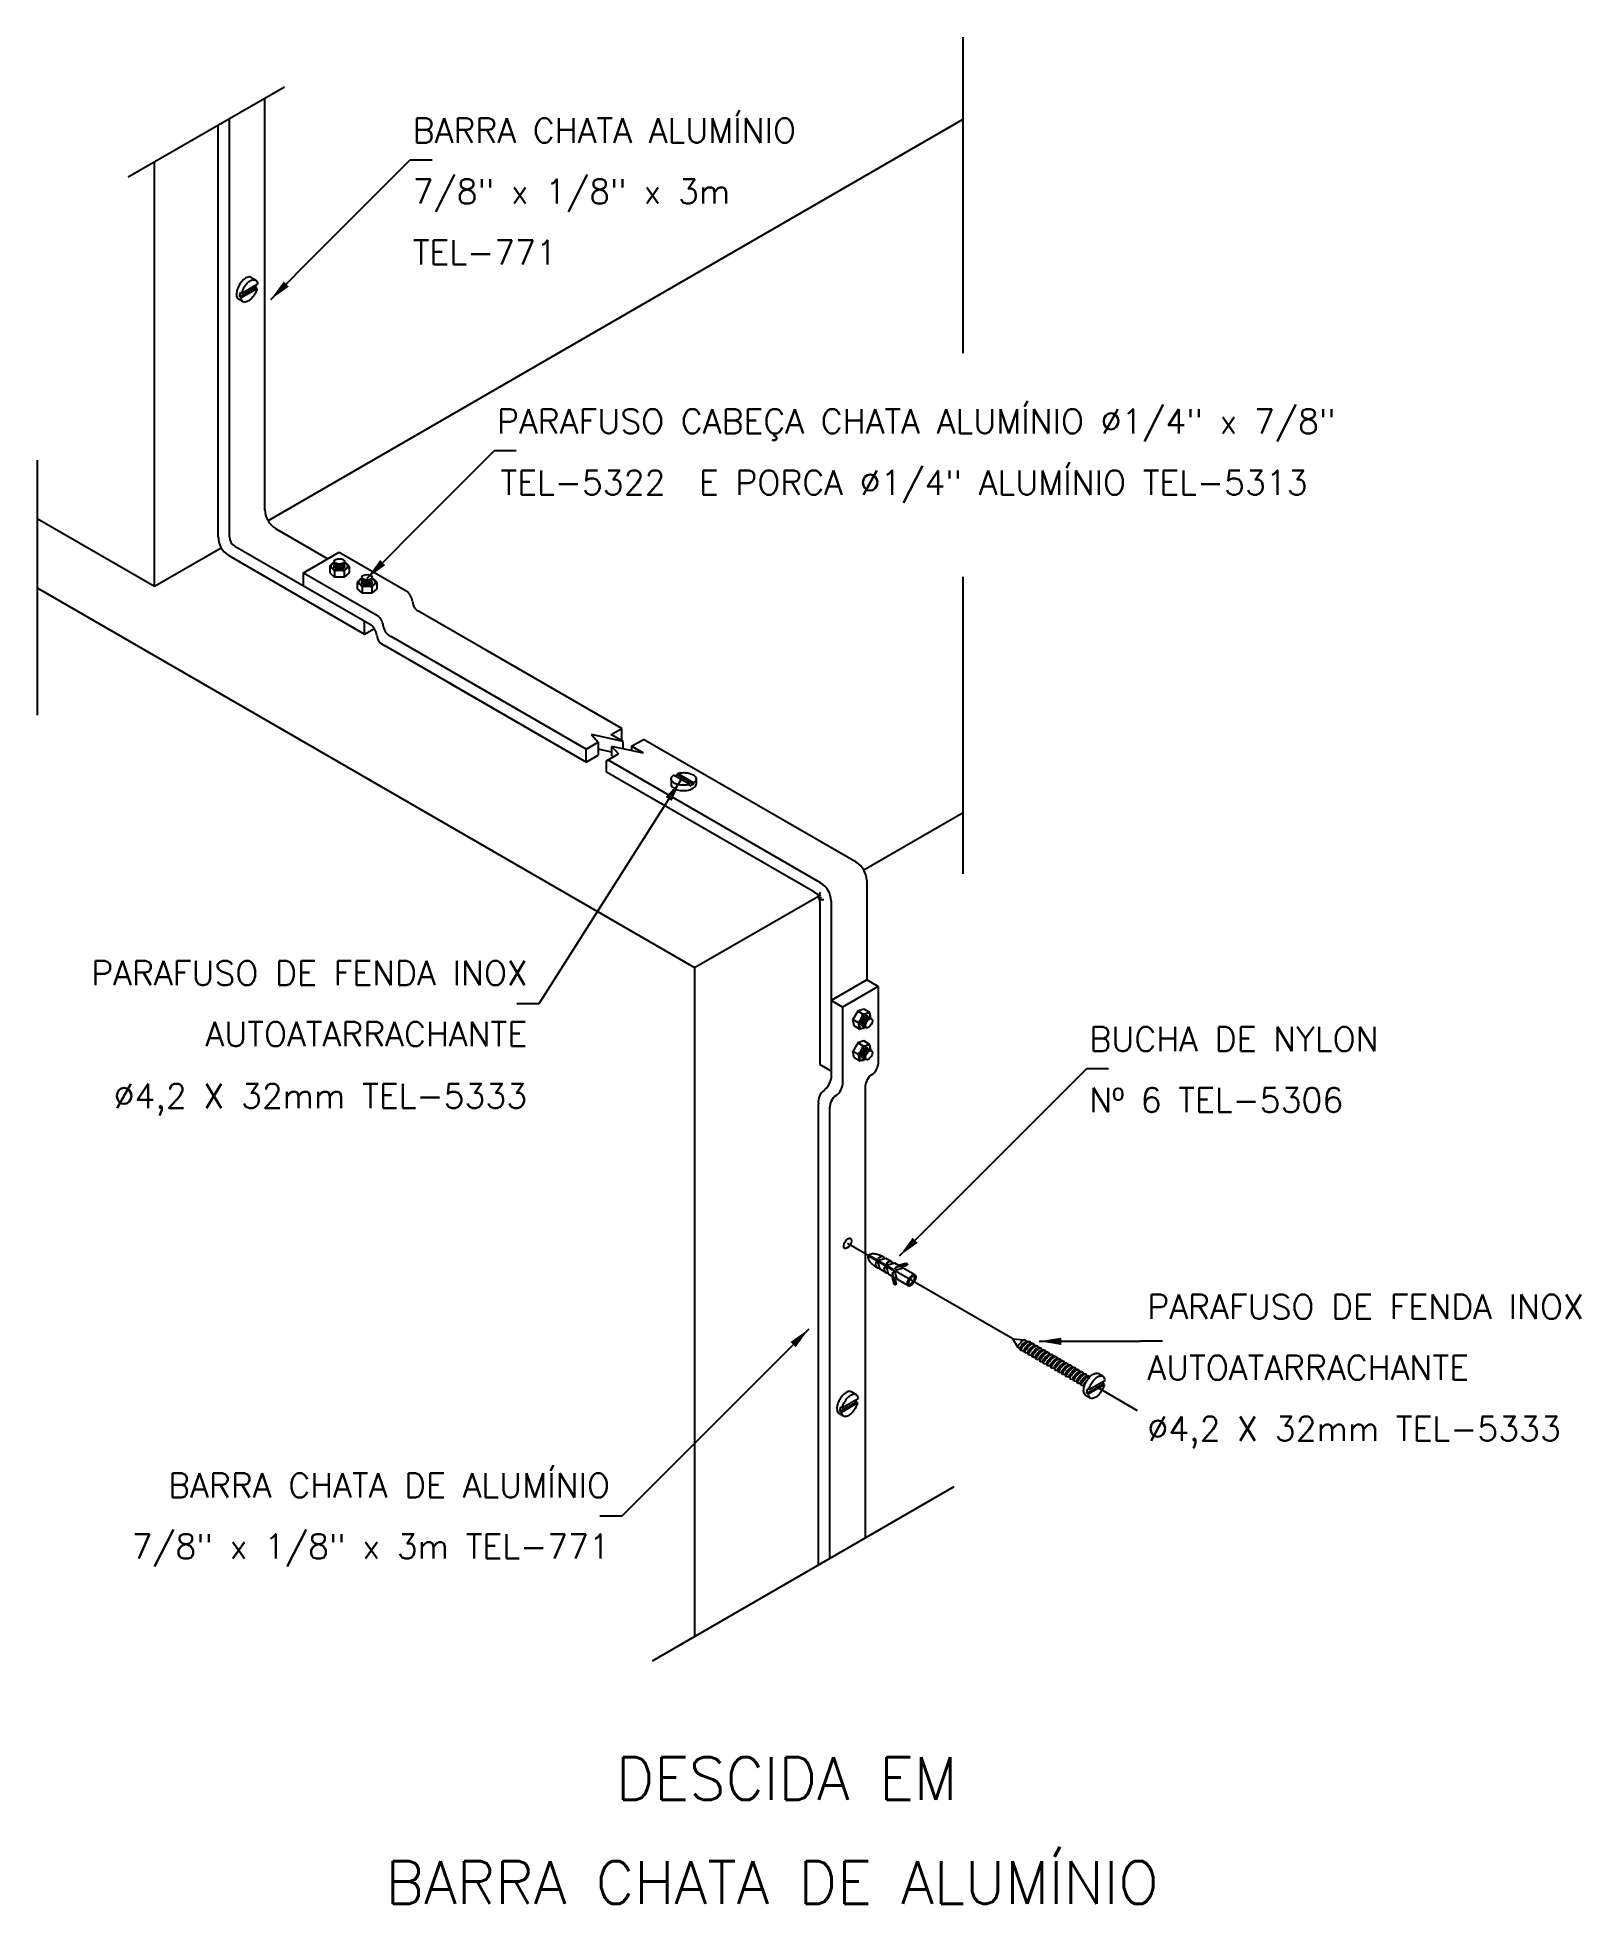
# Model space of a CAD drawing. Header units: millimetres. Extents: x -5101.5 to -5088.9, y -4645.9 to -4630.6.
import ezdxf
from ezdxf.enums import TextEntityAlignment as Align

# ---------------------------------------------------------------- set-up
doc = ezdxf.new("R2010")
doc.units = ezdxf.units.MM
doc.header["$LTSCALE"] = 10
doc.linetypes.add('DASHDOT', pattern=[1, 0.5, -0.25, 0, -0.25])
doc.layers.add('Termotécnica', color=7, linetype='Continuous')
doc.styles.add('r140', font='romans.shx')
doc.styles.add('r80', font='romans.shx')

msp = doc.modelspace()

# ---------------------------------------------------------------- texts
at = {"layer": 'Termotécnica', "color": 2, "style": 'r80'}
for s, p in [('BARRA CHATA ALUMÍNIO', (-5098.463, -4631.479)), ('7/8" x 1/8" x 3m', (-5098.463, -4631.979)), ('TEL-771', (-5098.463, -4632.479)), ('PARAFUSO CABEÇA CHATA ALUMÍNIO %%C1/4" x 7/8"', (-5097.771, -4633.864)), ('TEL-5322  E PORCA %%C1/4" ALUMÍNIO TEL-5313', (-5097.743, -4634.367)), ('BUCHA DE NYLON', (-5092.909, -4638.933)), ('Nº 6 TEL-5306', (-5092.909, -4639.433)), ('PARAFUSO DE FENDA INOX', (-5092.433, -4641.129)), ('AUTOATARRACHANTE', (-5092.433, -4641.629)), ('%%c4,2 X 32mm TEL-5333', (-5092.433, -4642.129))]:
    msp.add_text(s, height=0.2, dxfattribs=at).set_placement(p)
for s, p in [('PARAFUSO DE FENDA INOX', (-5097.519, -4638.392)), ('AUTOATARRACHANTE', (-5097.524, -4638.892)), ('%%c4,2 X 32mm TEL-5333', (-5097.524, -4639.399)), ('BARRA CHATA DE ALUMÍNIO', (-5096.845, -4642.595)), ('7/8" x 1/8" x 3m TEL-771', (-5096.845, -4643.095))]:
    msp.add_text(s, height=0.2, dxfattribs=at).set_placement(p, align=Align.RIGHT)
at = {"layer": 'Termotécnica', "color": 5, "style": 'r140'}
for s, p in [(' DESCIDA EM', (-5095.513, -4645.18)), ('BARRA CHATA DE ALUMÍNIO', (-5095.513, -4646.032))]:
    msp.add_text(s, height=0.35, dxfattribs=at).set_placement(p, align=Align.BOTTOM_CENTER)

# ---------------------------------------------------------------- linework, layer by layer
at = {"layer": 'Termotécnica', "color": 1, "linetype": 'DASHDOT'}
for p, q in [((-5093.946, -4633.206), (-5093.946, -4630.614)), ((-5099.517, -4631.022), (-5100.798, -4631.762)), ((-5101.545, -4634.084), (-5101.545, -4636.175)), ((-5093.946, -4637.477), (-5093.946, -4635.04)), ((-5093.538, -4641.292), (-5094.894, -4640.509)), ((-5092.513, -4641.882), (-5092.852, -4641.686)), ((-5096.494, -4643.934), (-5094.019, -4642.505))]:
    msp.add_line(p, q, dxfattribs=at)
at = {"layer": 'Termotécnica', "color": 2}
for p, q in [((-5099.676, -4634.487), (-5099.676, -4631.114)), ((-5099.968, -4634.712), (-5099.968, -4631.283)), ((-5099.652, -4634.58), (-5093.946, -4631.286)), ((-5100.061, -4634.709), (-5100.061, -4631.336)), ((-5099.228, -4632.364), (-5098.486, -4631.621)), ((-5098.305, -4631.621), (-5098.486, -4631.621)), ((-5100.584, -4635.118), (-5100.584, -4631.638)), ((-5099.629, -4632.765), (-5099.228, -4632.364)), ((-5099.883, -4632.744), (-5099.752, -4632.668)), ((-5099.872, -4632.75), (-5099.741, -4632.674)), ((-5099.869, -4632.715), (-5099.737, -4632.639)), ((-5099.753, -4632.606), (-5099.791, -4632.584)), ((-5099.752, -4632.668), (-5099.749, -4632.646)), ((-5099.741, -4632.674), (-5099.752, -4632.668)), ((-5099.856, -4632.784), (-5099.894, -4632.762)), ((-5099.883, -4632.744), (-5099.88, -4632.709)), ((-5099.872, -4632.75), (-5099.883, -4632.744)), ((-5099.869, -4632.715), (-5099.88, -4632.709)), ((-5100.061, -4634.717), (-5100.061, -4633.321)), ((-5099.968, -4634.712), (-5099.968, -4633.375)), ((-5099.676, -4634.495), (-5099.676, -4633.891)), ((-5098.306, -4634.519), (-5097.794, -4634.007)), ((-5097.614, -4634.007), (-5097.794, -4634.007)), ((-5098.838, -4635.051), (-5098.306, -4634.519)), ((-5101.545, -4634.563), (-5100.584, -4635.118)), ((-5099.589, -4634.644), (-5099.159, -4634.893)), ((-5100.584, -4635.118), (-5100.036, -4634.803)), ((-5099.924, -4634.789), (-5098.805, -4635.435)), ((-5099.359, -4635.008), (-5099.067, -4634.839)), ((-5099.067, -4634.839), (-5098.512, -4635.159)), ((-5099.974, -4634.866), (-5098.858, -4635.511)), ((-5099.145, -4634.957), (-5099.145, -4635.009)), ((-5099.108, -4634.92), (-5099.143, -4634.951)), ((-5099.11, -4634.925), (-5099.105, -4634.922)), ((-5099.11, -4634.937), (-5099.101, -4634.933)), ((-5099.11, -4634.95), (-5099.101, -4634.946)), ((-5099.108, -4634.961), (-5099.101, -4634.958)), ((-5099.106, -4634.995), (-5099.106, -4635.043)), ((-5099.021, -4634.932), (-5099.031, -4634.927)), ((-5099.021, -4634.945), (-5099.031, -4634.939)), ((-5099.021, -4634.957), (-5099.031, -4634.951)), ((-5099.026, -4634.995), (-5099.026, -4635.043)), ((-5099.024, -4634.92), (-5098.989, -4634.951)), ((-5098.986, -4634.957), (-5098.986, -4635.009)), ((-5101.545, -4635.132), (-5096.15, -4638.247)), ((-5099.359, -4635.008), (-5098.752, -4635.359)), ((-5099.359, -4635.115), (-5099.359, -4635.008)), ((-5099.145, -4635.009), (-5099.106, -4635.043)), ((-5099.026, -4635.043), (-5099.106, -4635.043)), ((-5098.986, -4635.009), (-5099.026, -4635.043)), ((-5098.919, -4635.087), (-5098.919, -4635.139)), ((-5098.919, -4635.139), (-5098.879, -4635.174)), ((-5098.881, -4635.051), (-5098.916, -4635.081)), ((-5098.884, -4635.055), (-5098.879, -4635.053)), ((-5098.884, -4635.068), (-5098.875, -4635.064)), ((-5098.884, -4635.08), (-5098.875, -4635.076)), ((-5098.882, -4635.092), (-5098.875, -4635.089)), ((-5098.879, -4635.126), (-5098.879, -4635.174)), ((-5098.795, -4635.063), (-5098.805, -4635.058)), ((-5098.795, -4635.076), (-5098.804, -4635.07)), ((-5098.795, -4635.088), (-5098.804, -4635.082)), ((-5098.799, -4635.126), (-5098.799, -4635.174)), ((-5098.759, -4635.139), (-5098.799, -4635.174)), ((-5098.797, -4635.051), (-5098.762, -4635.081)), ((-5098.759, -4635.087), (-5098.759, -4635.139)), ((-5098.799, -4635.174), (-5098.879, -4635.174)), ((-5098.858, -4635.511), (-5098.858, -4635.404)), ((-5096.748, -4636.285), (-5098.402, -4635.33)), ((-5098.858, -4635.511), (-5098.778, -4635.465)), ((-5097.041, -4636.56), (-5098.694, -4635.605)), ((-5097.041, -4636.454), (-5098.641, -4635.53)), ((-5096.748, -4636.285), (-5097.86, -4635.643)), ((-5097.041, -4636.454), (-5098.152, -4635.812)), ((-5097.041, -4636.56), (-5098.152, -4635.918)), ((-5096.995, -4636.335), (-5096.941, -4636.396)), ((-5096.737, -4636.392), (-5096.995, -4636.335)), ((-5096.835, -4636.335), (-5096.748, -4636.285)), ((-5096.737, -4636.392), (-5096.835, -4636.335)), ((-5096.748, -4636.385), (-5096.748, -4636.285)), ((-5096.668, -4636.431), (-5096.568, -4636.374)), ((-5094.823, -4637.382), (-5096.568, -4636.374)), ((-5097.041, -4636.454), (-5096.941, -4636.396)), ((-5097.041, -4636.56), (-5097.041, -4636.454)), ((-5097.041, -4636.56), (-5096.941, -4636.503)), ((-5096.941, -4636.396), (-5096.941, -4636.503)), ((-5096.828, -4636.478), (-5096.941, -4636.454)), ((-5096.873, -4636.55), (-5096.774, -4636.493)), ((-5096.828, -4636.509), (-5096.828, -4636.432)), ((-5096.569, -4636.488), (-5096.828, -4636.432)), ((-5096.828, -4636.432), (-5096.774, -4636.493)), ((-5096.828, -4636.509), (-5096.819, -4636.519)), ((-5096.737, -4636.452), (-5096.737, -4636.392)), ((-5096.668, -4636.431), (-5096.668, -4636.467)), ((-5096.569, -4636.488), (-5096.668, -4636.431)), ((-5096.668, -4636.467), (-5096.668, -4636.467)), ((-5096.873, -4636.642), (-5096.873, -4636.55)), ((-5095.166, -4637.628), (-5096.873, -4636.642)), ((-5095.115, -4637.55), (-5096.861, -4636.543)), ((-5096.19, -4636.744), (-5096.322, -4636.668)), ((-5096.29, -4636.666), (-5096.309, -4636.675)), ((-5096.29, -4636.654), (-5096.29, -4636.666)), ((-5096.158, -4636.73), (-5096.29, -4636.654)), ((-5096.158, -4636.742), (-5096.29, -4636.666)), ((-5096.264, -4636.711), (-5097.428, -4638.545)), ((-5096.343, -4636.699), (-5096.343, -4636.743)), ((-5096.158, -4636.742), (-5096.19, -4636.757)), ((-5096.19, -4636.744), (-5096.19, -4636.757)), ((-5096.158, -4636.73), (-5096.158, -4636.742)), ((-5096.137, -4636.699), (-5096.137, -4636.743)), ((-5094.76, -4637.445), (-5093.946, -4636.975)), ((-5094.736, -4637.531), (-5094.736, -4638.348)), ((-5096.15, -4638.247), (-5095.133, -4637.66)), ((-5095.135, -4637.655), (-5095.117, -4637.627)), ((-5095.129, -4637.664), (-5095.114, -4637.65)), ((-5095.126, -4637.675), (-5095.109, -4637.668)), ((-5095.123, -4637.687), (-5095.089, -4637.689)), ((-5095.121, -4637.705), (-5095.121, -4639.042)), ((-5095.029, -4637.7), (-5095.029, -4639.157)), ((-5096.15, -4638.247), (-5096.15, -4643.735)), ((-5094.736, -4638.348), (-5095.029, -4638.517)), ((-5094.644, -4638.401), (-5094.736, -4638.348)), ((-5094.936, -4638.57), (-5095.029, -4638.517)), ((-5094.644, -4638.401), (-5094.936, -4638.57)), ((-5094.644, -4638.401), (-5094.644, -4639.041)), ((-5097.428, -4638.545), (-5097.608, -4638.545)), ((-5094.936, -4638.57), (-5094.936, -4639.21)), ((-5094.811, -4638.604), (-5094.851, -4638.673)), ((-5094.81, -4638.697), (-5094.851, -4638.673)), ((-5094.841, -4638.725), (-5094.851, -4638.673)), ((-5094.761, -4638.587), (-5094.811, -4638.604)), ((-5094.77, -4638.628), (-5094.811, -4638.604)), ((-5094.716, -4638.613), (-5094.761, -4638.587)), ((-5094.734, -4638.643), (-5094.734, -4638.654)), ((-5094.724, -4638.649), (-5094.724, -4638.66)), ((-5094.713, -4638.655), (-5094.713, -4638.667)), ((-5094.704, -4638.663), (-5094.712, -4638.618)), ((-5094.796, -4638.751), (-5094.841, -4638.725)), ((-5094.746, -4638.736), (-5094.789, -4638.751)), ((-5094.781, -4638.716), (-5094.775, -4638.711)), ((-5094.772, -4638.724), (-5094.764, -4638.718)), ((-5094.762, -4638.73), (-5094.754, -4638.724)), ((-5094.751, -4638.736), (-5094.746, -4638.733)), ((-5094.811, -4638.865), (-5094.851, -4638.934)), ((-5094.841, -4638.986), (-5094.851, -4638.934)), ((-5094.81, -4638.958), (-5094.851, -4638.934)), ((-5094.761, -4638.848), (-5094.811, -4638.865)), ((-5094.77, -4638.889), (-5094.811, -4638.865)), ((-5094.781, -4638.978), (-5094.775, -4638.973)), ((-5094.716, -4638.874), (-5094.761, -4638.848)), ((-5094.734, -4638.904), (-5094.734, -4638.916)), ((-5094.724, -4638.911), (-5094.724, -4638.922)), ((-5094.713, -4638.917), (-5094.713, -4638.928)), ((-5094.704, -4638.925), (-5094.712, -4638.88)), ((-5095.029, -4639.096), (-5095.121, -4639.042)), ((-5094.796, -4639.012), (-5094.841, -4638.986)), ((-5094.746, -4638.998), (-5094.789, -4639.013)), ((-5094.772, -4638.985), (-5094.764, -4638.979)), ((-5094.762, -4638.992), (-5094.754, -4638.986)), ((-5094.751, -4638.998), (-5094.746, -4638.994)), ((-5094.467, -4640.611), (-5092.932, -4639.076)), ((-5092.752, -4639.076), (-5092.932, -4639.076)), ((-5094.749, -4639.248), (-5094.749, -4642.927)), ((-5095.134, -4639.363), (-5095.134, -4643.149)), ((-5095.042, -4639.416), (-5095.042, -4643.096)), ((-5094.723, -4640.611), (-5094.525, -4640.725)), ((-5094.72, -4640.606), (-5094.522, -4640.72)), ((-5094.607, -4640.618), (-5094.636, -4640.626)), ((-5094.576, -4640.633), (-5094.621, -4640.645)), ((-5094.53, -4640.66), (-5094.576, -4640.633)), ((-5094.538, -4640.658), (-5094.567, -4640.666)), ((-5094.656, -4640.703), (-5094.664, -4640.674)), ((-5094.627, -4640.722), (-5094.64, -4640.677)), ((-5094.581, -4640.749), (-5094.627, -4640.722)), ((-5094.586, -4640.743), (-5094.594, -4640.714)), ((-5094.558, -4640.762), (-5094.57, -4640.717)), ((-5094.53, -4640.778), (-5094.558, -4640.762)), ((-5094.507, -4640.673), (-5094.552, -4640.685)), ((-5094.53, -4640.778), (-5094.513, -4640.841)), ((-5094.525, -4640.725), (-5094.522, -4640.72)), ((-5094.517, -4640.783), (-5094.525, -4640.754)), ((-5094.517, -4640.783), (-5094.499, -4640.849)), ((-5094.509, -4640.79), (-5094.496, -4640.84)), ((-5094.479, -4640.689), (-5094.507, -4640.673)), ((-5094.488, -4640.803), (-5094.5, -4640.759)), ((-5094.468, -4640.699), (-5094.497, -4640.706)), ((-5094.394, -4640.857), (-5094.488, -4640.803)), ((-5094.437, -4640.714), (-5094.481, -4640.725)), ((-5094.479, -4640.689), (-5094.416, -4640.673)), ((-5094.468, -4640.699), (-5094.402, -4640.681)), ((-5094.458, -4640.702), (-5094.408, -4640.688)), ((-5094.343, -4640.768), (-5094.437, -4640.714)), ((-5094.416, -4640.673), (-5094.402, -4640.681)), ((-5094.513, -4640.841), (-5094.499, -4640.849)), ((-5095.213, -4641.213), (-5096.748, -4642.748)), ((-5093.538, -4641.292), (-5093.446, -4641.301)), ((-5093.497, -4641.361), (-5093.538, -4641.292)), ((-5093.477, -4641.373), (-5093.495, -4641.365)), ((-5093.468, -4641.388), (-5093.476, -4641.375)), ((-5093.444, -4641.393), (-5093.467, -4641.391)), ((-5093.438, -4641.405), (-5093.444, -4641.393)), ((-5093.426, -4641.312), (-5093.437, -4641.301)), ((-5093.413, -4641.411), (-5093.436, -4641.408)), ((-5093.42, -4641.313), (-5093.406, -4641.314)), ((-5093.407, -4641.423), (-5093.413, -4641.411)), ((-5093.382, -4641.429), (-5093.405, -4641.426)), ((-5093.388, -4641.331), (-5093.398, -4641.315)), ((-5093.373, -4641.331), (-5093.388, -4641.331)), ((-5093.376, -4641.44), (-5093.382, -4641.429)), ((-5093.357, -4641.349), (-5093.368, -4641.333)), ((-5093.342, -4641.349), (-5093.357, -4641.349)), ((-5093.326, -4641.367), (-5093.337, -4641.35)), ((-5093.311, -4641.367), (-5093.326, -4641.367)), ((-5093.32, -4641.312), (-5092.86, -4641.312)), ((-5093.296, -4641.385), (-5093.306, -4641.368)), ((-5093.281, -4641.385), (-5093.296, -4641.385)), ((-5093.265, -4641.402), (-5093.275, -4641.386)), ((-5093.25, -4641.403), (-5093.265, -4641.402)), ((-5093.234, -4641.42), (-5093.244, -4641.404)), ((-5093.219, -4641.42), (-5093.234, -4641.42)), ((-5093.203, -4641.438), (-5093.214, -4641.422)), ((-5092.86, -4641.312), (-5092.489, -4641.312)), ((-5092.308, -4641.312), (-5092.489, -4641.312)), ((-5093.351, -4641.447), (-5093.374, -4641.444)), ((-5093.345, -4641.458), (-5093.351, -4641.447)), ((-5093.321, -4641.464), (-5093.343, -4641.462)), ((-5093.314, -4641.476), (-5093.321, -4641.464)), ((-5093.29, -4641.482), (-5093.313, -4641.48)), ((-5093.284, -4641.494), (-5093.29, -4641.482)), ((-5093.259, -4641.5), (-5093.282, -4641.497)), ((-5093.253, -4641.512), (-5093.259, -4641.5)), ((-5093.228, -4641.518), (-5093.251, -4641.515)), ((-5093.222, -4641.529), (-5093.228, -4641.518)), ((-5093.197, -4641.536), (-5093.22, -4641.533)), ((-5093.188, -4641.438), (-5093.203, -4641.438)), ((-5093.191, -4641.547), (-5093.197, -4641.536)), ((-5093.167, -4641.553), (-5093.189, -4641.551)), ((-5093.172, -4641.456), (-5093.183, -4641.439)), ((-5093.157, -4641.456), (-5093.172, -4641.456)), ((-5093.16, -4641.565), (-5093.167, -4641.553)), ((-5093.136, -4641.571), (-5093.159, -4641.569)), ((-5093.141, -4641.474), (-5093.152, -4641.457)), ((-5093.126, -4641.474), (-5093.141, -4641.474)), ((-5093.129, -4641.583), (-5093.136, -4641.571)), ((-5093.111, -4641.491), (-5093.121, -4641.475)), ((-5093.096, -4641.492), (-5093.111, -4641.491)), ((-5093.08, -4641.509), (-5093.09, -4641.493)), ((-5093.065, -4641.509), (-5093.08, -4641.509)), ((-5093.049, -4641.527), (-5093.059, -4641.511)), ((-5093.034, -4641.527), (-5093.049, -4641.527)), ((-5093.018, -4641.545), (-5093.029, -4641.528)), ((-5093.003, -4641.545), (-5093.018, -4641.545)), ((-5092.987, -4641.563), (-5092.998, -4641.546)), ((-5092.972, -4641.563), (-5092.987, -4641.563)), ((-5092.957, -4641.58), (-5092.967, -4641.564)), ((-5092.942, -4641.581), (-5092.957, -4641.58)), ((-5092.926, -4641.598), (-5092.936, -4641.582)), ((-5092.799, -4641.6), (-5092.837, -4641.578)), ((-5094.824, -4641.749), (-5094.862, -4641.727)), ((-5093.105, -4641.589), (-5093.128, -4641.586)), ((-5093.099, -4641.601), (-5093.105, -4641.589)), ((-5093.074, -4641.607), (-5093.097, -4641.604)), ((-5093.068, -4641.618), (-5093.074, -4641.607)), ((-5093.043, -4641.625), (-5093.066, -4641.622)), ((-5093.037, -4641.636), (-5093.043, -4641.625)), ((-5093.012, -4641.642), (-5093.035, -4641.64)), ((-5093.006, -4641.654), (-5093.012, -4641.642)), ((-5092.982, -4641.66), (-5093.004, -4641.658)), ((-5092.975, -4641.672), (-5092.982, -4641.66)), ((-5092.951, -4641.678), (-5092.974, -4641.675)), ((-5092.929, -4641.738), (-5092.797, -4641.662)), ((-5092.929, -4641.738), (-5092.925, -4641.703)), ((-5092.911, -4641.598), (-5092.926, -4641.598)), ((-5092.914, -4641.709), (-5092.925, -4641.703)), ((-5092.918, -4641.744), (-5092.786, -4641.668)), ((-5092.914, -4641.709), (-5092.783, -4641.633)), ((-5092.797, -4641.662), (-5092.795, -4641.64)), ((-5092.786, -4641.668), (-5092.797, -4641.662)), ((-5094.954, -4641.887), (-5094.823, -4641.811)), ((-5094.954, -4641.887), (-5094.951, -4641.852)), ((-5094.943, -4641.893), (-5094.954, -4641.887)), ((-5094.94, -4641.858), (-5094.951, -4641.852)), ((-5094.943, -4641.893), (-5094.812, -4641.817)), ((-5094.94, -4641.858), (-5094.808, -4641.782)), ((-5094.823, -4641.811), (-5094.82, -4641.789)), ((-5094.812, -4641.817), (-5094.823, -4641.811)), ((-5092.902, -4641.778), (-5092.94, -4641.756)), ((-5092.918, -4641.744), (-5092.929, -4641.738)), ((-5094.927, -4641.927), (-5094.965, -4641.905)), ((-5096.748, -4642.748), (-5096.928, -4642.748))]:
    msp.add_line(p, q, dxfattribs=at)
for points in [[(-5099.741, -4632.674, -0.016409), (-5099.743, -4632.682, -0.051099), (-5099.76, -4632.721, -0.051099), (-5099.785, -4632.754, -0.064948), (-5099.81, -4632.776, -0.104203), (-5099.838, -4632.787, -0.174705), (-5099.856, -4632.784, -0.174705), (-5099.868, -4632.77, -0.06738), (-5099.872, -4632.75, -0.064948)], [(-5099.869, -4632.715, -0.016409), (-5099.866, -4632.707, -0.051099), (-5099.849, -4632.669, -0.051099), (-5099.825, -4632.635, -0.064948), (-5099.8, -4632.614, -0.104203), (-5099.771, -4632.603, -0.174705), (-5099.753, -4632.606, -0.174705)], [(-5099.753, -4632.606, -0.174705), (-5099.741, -4632.62, -0.06738), (-5099.737, -4632.639, -0.064948)], [(-5096.343, -4636.699, -0.174705), (-5096.336, -4636.681, -0.06738), (-5096.322, -4636.668, -0.064948)], [(-5096.29, -4636.654, -0.016409), (-5096.281, -4636.652, -0.051099), (-5096.24, -4636.647, -0.051099), (-5096.198, -4636.652, -0.064948), (-5096.167, -4636.662, -0.104203), (-5096.143, -4636.681, -0.174705), (-5096.137, -4636.699, -0.174705), (-5096.143, -4636.716, -0.06738), (-5096.158, -4636.73, -0.064948)], [(-5096.19, -4636.744, -0.016409), (-5096.198, -4636.746, -0.051099), (-5096.24, -4636.75, -0.051099), (-5096.281, -4636.746, -0.064948), (-5096.313, -4636.735, -0.104203), (-5096.336, -4636.716, -0.174705), (-5096.343, -4636.699, -0.174705)], [(-5094.649, -4640.71, -0.005298), (-5094.653, -4640.707, -0.048405), (-5094.69, -4640.681, -0.062165), (-5094.713, -4640.656, -0.102796), (-5094.725, -4640.626, -0.153617), (-5094.723, -4640.611, -0.181773)], [(-5094.72, -4640.606, -0.153617), (-5094.708, -4640.597, -0.102796), (-5094.676, -4640.593, -0.062165), (-5094.642, -4640.6, -0.048405), (-5094.602, -4640.618, -0.005298), (-5094.598, -4640.621, -0.062165)], [(-5094.608, -4640.618, -0.174705), (-5094.599, -4640.62, -0.174705)], [(-5094.607, -4640.618, -0.021127), (-5094.606, -4640.618, -0.170198)], [(-5094.599, -4640.62, -0.174705), (-5094.593, -4640.627, -0.074458), (-5094.591, -4640.638, -0.064948)], [(-5094.539, -4640.658, -0.174705), (-5094.53, -4640.66, -0.174705)], [(-5094.538, -4640.658, -0.021127), (-5094.537, -4640.658, -0.170198)], [(-5094.53, -4640.66, -0.174705), (-5094.524, -4640.667, -0.074458), (-5094.522, -4640.678, -0.064948)], [(-5094.656, -4640.703, 0.138405), (-5094.651, -4640.709, 0.174705)], [(-5094.656, -4640.703, 0.021127), (-5094.656, -4640.703, 0.170198)], [(-5094.651, -4640.709, 0.174705), (-5094.641, -4640.71, 0.074458), (-5094.631, -4640.707, 0.064948)], [(-5094.587, -4640.742, 0.174705), (-5094.581, -4640.749, 0.174705)], [(-5094.586, -4640.743, 0.021127), (-5094.586, -4640.744, 0.170198)], [(-5094.581, -4640.749, 0.174705), (-5094.572, -4640.751, 0.074458), (-5094.562, -4640.747, 0.064948)], [(-5094.509, -4640.79, 0.122515), (-5094.503, -4640.791, 0.074458), (-5094.492, -4640.787, 0.064948)], [(-5094.458, -4640.702, -0.122515), (-5094.454, -4640.707, -0.074458), (-5094.452, -4640.718, -0.064948)], [(-5092.94, -4641.756, -0.174705), (-5092.952, -4641.742, -0.104203), (-5092.956, -4641.711, -0.064948), (-5092.95, -4641.679, -0.051099), (-5092.933, -4641.641, -0.051099), (-5092.908, -4641.607, -0.064948), (-5092.884, -4641.586, -0.104203), (-5092.855, -4641.574, -0.174705), (-5092.837, -4641.578, -0.174705)], [(-5092.786, -4641.668, -0.016409), (-5092.789, -4641.676, -0.051099), (-5092.806, -4641.714, -0.051099), (-5092.83, -4641.748, -0.064948), (-5092.855, -4641.77, -0.104203), (-5092.884, -4641.781, -0.174705), (-5092.902, -4641.778, -0.174705), (-5092.914, -4641.763, -0.06738), (-5092.918, -4641.744, -0.064948)], [(-5092.914, -4641.709, -0.016409), (-5092.912, -4641.701, -0.051099), (-5092.895, -4641.663, -0.051099), (-5092.87, -4641.629, -0.064948), (-5092.846, -4641.607, -0.104203), (-5092.817, -4641.596, -0.174705), (-5092.799, -4641.6, -0.174705)], [(-5092.799, -4641.6, -0.174705), (-5092.787, -4641.614, -0.06738), (-5092.783, -4641.633, -0.064948)], [(-5094.812, -4641.817, -0.016409), (-5094.814, -4641.825, -0.051099), (-5094.831, -4641.863, -0.051099), (-5094.856, -4641.897, -0.064948), (-5094.881, -4641.919, -0.104203), (-5094.909, -4641.93, -0.174705), (-5094.927, -4641.927, -0.174705), (-5094.939, -4641.913, -0.06738), (-5094.943, -4641.893, -0.064948)], [(-5094.94, -4641.858, -0.016409), (-5094.937, -4641.85, -0.051099), (-5094.92, -4641.812, -0.051099), (-5094.896, -4641.778, -0.064948), (-5094.871, -4641.757, -0.104203), (-5094.842, -4641.745, -0.174705), (-5094.824, -4641.749, -0.174705)], [(-5094.824, -4641.749, -0.174705), (-5094.812, -4641.763, -0.06738), (-5094.808, -4641.782, -0.064948)]]:
    msp.add_lwpolyline(points, format="xyb", dxfattribs=at)
for points in [[(-5094.62, -4640.645), (-5094.621, -4640.645), (-5094.622, -4640.645), (-5094.623, -4640.645), (-5094.624, -4640.645), (-5094.625, -4640.645), (-5094.625, -4640.645), (-5094.626, -4640.645), (-5094.627, -4640.645), (-5094.627, -4640.645), (-5094.628, -4640.645), (-5094.628, -4640.645), (-5094.628, -4640.645), (-5094.629, -4640.645), (-5094.629, -4640.645), (-5094.63, -4640.645), (-5094.63, -4640.644), (-5094.63, -4640.644), (-5094.631, -4640.644), (-5094.631, -4640.644), (-5094.631, -4640.644), (-5094.632, -4640.644), (-5094.632, -4640.643), (-5094.633, -4640.643), (-5094.633, -4640.643), (-5094.634, -4640.643), (-5094.634, -4640.642), (-5094.634, -4640.642), (-5094.635, -4640.642), (-5094.635, -4640.641), (-5094.636, -4640.641), (-5094.636, -4640.641), (-5094.636, -4640.641), (-5094.637, -4640.64), (-5094.637, -4640.64), (-5094.637, -4640.64), (-5094.638, -4640.639), (-5094.638, -4640.639), (-5094.638, -4640.639), (-5094.639, -4640.639), (-5094.639, -4640.638), (-5094.639, -4640.638), (-5094.64, -4640.638), (-5094.64, -4640.637), (-5094.64, -4640.637), (-5094.64, -4640.637), (-5094.64, -4640.636), (-5094.641, -4640.636), (-5094.641, -4640.636), (-5094.641, -4640.635), (-5094.641, -4640.635), (-5094.641, -4640.635), (-5094.641, -4640.634), (-5094.641, -4640.634), (-5094.641, -4640.634), (-5094.641, -4640.634), (-5094.641, -4640.633), (-5094.641, -4640.633), (-5094.641, -4640.633), (-5094.641, -4640.633), (-5094.641, -4640.632), (-5094.641, -4640.632), (-5094.64, -4640.632), (-5094.64, -4640.631), (-5094.64, -4640.631), (-5094.64, -4640.63), (-5094.64, -4640.63), (-5094.639, -4640.629), (-5094.639, -4640.629), (-5094.638, -4640.628), (-5094.638, -4640.628), (-5094.637, -4640.627), (-5094.636, -4640.626)], [(-5094.639, -4640.678), (-5094.639, -4640.677), (-5094.64, -4640.676), (-5094.64, -4640.675), (-5094.641, -4640.675), (-5094.641, -4640.674), (-5094.642, -4640.673), (-5094.642, -4640.673), (-5094.642, -4640.672), (-5094.643, -4640.672), (-5094.643, -4640.672), (-5094.643, -4640.671), (-5094.643, -4640.671), (-5094.644, -4640.671), (-5094.644, -4640.67), (-5094.644, -4640.67), (-5094.645, -4640.67), (-5094.645, -4640.67), (-5094.645, -4640.669), (-5094.646, -4640.669), (-5094.646, -4640.669), (-5094.646, -4640.669), (-5094.647, -4640.668), (-5094.647, -4640.668), (-5094.648, -4640.668), (-5094.648, -4640.668), (-5094.648, -4640.667), (-5094.649, -4640.667), (-5094.649, -4640.667), (-5094.65, -4640.667), (-5094.65, -4640.667), (-5094.651, -4640.666), (-5094.651, -4640.666), (-5094.652, -4640.666), (-5094.652, -4640.666), (-5094.652, -4640.666), (-5094.653, -4640.666), (-5094.653, -4640.666), (-5094.654, -4640.665), (-5094.654, -4640.665), (-5094.655, -4640.665), (-5094.655, -4640.665), (-5094.655, -4640.665), (-5094.656, -4640.665), (-5094.656, -4640.665), (-5094.656, -4640.665), (-5094.657, -4640.665), (-5094.657, -4640.665), (-5094.658, -4640.665), (-5094.658, -4640.665), (-5094.658, -4640.665), (-5094.658, -4640.665), (-5094.659, -4640.665), (-5094.659, -4640.665), (-5094.659, -4640.666), (-5094.66, -4640.666), (-5094.66, -4640.666), (-5094.66, -4640.666), (-5094.66, -4640.666), (-5094.66, -4640.666), (-5094.661, -4640.667), (-5094.661, -4640.667), (-5094.661, -4640.667), (-5094.661, -4640.667), (-5094.662, -4640.668), (-5094.662, -4640.668), (-5094.662, -4640.669), (-5094.662, -4640.669), (-5094.663, -4640.67), (-5094.663, -4640.671), (-5094.663, -4640.672), (-5094.663, -4640.673), (-5094.664, -4640.674)], [(-5094.569, -4640.718), (-5094.57, -4640.717), (-5094.57, -4640.716), (-5094.571, -4640.716), (-5094.571, -4640.715), (-5094.572, -4640.714), (-5094.572, -4640.714), (-5094.572, -4640.713), (-5094.573, -4640.713), (-5094.573, -4640.712), (-5094.573, -4640.712), (-5094.574, -4640.711), (-5094.574, -4640.711), (-5094.574, -4640.711), (-5094.575, -4640.711), (-5094.575, -4640.71), (-5094.575, -4640.71), (-5094.575, -4640.71), (-5094.576, -4640.71), (-5094.576, -4640.709), (-5094.576, -4640.709), (-5094.577, -4640.709), (-5094.577, -4640.708), (-5094.578, -4640.708), (-5094.578, -4640.708), (-5094.579, -4640.708), (-5094.579, -4640.708), (-5094.579, -4640.707), (-5094.58, -4640.707), (-5094.58, -4640.707), (-5094.581, -4640.707), (-5094.581, -4640.707), (-5094.582, -4640.706), (-5094.582, -4640.706), (-5094.583, -4640.706), (-5094.583, -4640.706), (-5094.583, -4640.706), (-5094.584, -4640.706), (-5094.584, -4640.706), (-5094.585, -4640.705), (-5094.585, -4640.705), (-5094.585, -4640.705), (-5094.586, -4640.705), (-5094.586, -4640.705), (-5094.587, -4640.705), (-5094.587, -4640.705), (-5094.587, -4640.705), (-5094.588, -4640.705), (-5094.588, -4640.705), (-5094.588, -4640.705), (-5094.589, -4640.705), (-5094.589, -4640.705), (-5094.589, -4640.705), (-5094.59, -4640.706), (-5094.59, -4640.706), (-5094.59, -4640.706), (-5094.59, -4640.706), (-5094.59, -4640.706), (-5094.591, -4640.706), (-5094.591, -4640.707), (-5094.591, -4640.707), (-5094.591, -4640.707), (-5094.592, -4640.707), (-5094.592, -4640.708), (-5094.592, -4640.708), (-5094.592, -4640.708), (-5094.593, -4640.709), (-5094.593, -4640.709), (-5094.593, -4640.71), (-5094.593, -4640.711), (-5094.594, -4640.712), (-5094.594, -4640.713), (-5094.594, -4640.714)], [(-5094.55, -4640.685), (-5094.551, -4640.685), (-5094.553, -4640.685), (-5094.554, -4640.685), (-5094.554, -4640.685), (-5094.555, -4640.685), (-5094.556, -4640.685), (-5094.557, -4640.685), (-5094.557, -4640.685), (-5094.558, -4640.685), (-5094.558, -4640.685), (-5094.558, -4640.685), (-5094.559, -4640.685), (-5094.559, -4640.685), (-5094.56, -4640.685), (-5094.56, -4640.685), (-5094.56, -4640.685), (-5094.561, -4640.684), (-5094.561, -4640.684), (-5094.562, -4640.684), (-5094.562, -4640.684), (-5094.562, -4640.684), (-5094.563, -4640.683), (-5094.563, -4640.683), (-5094.564, -4640.683), (-5094.564, -4640.683), (-5094.564, -4640.682), (-5094.565, -4640.682), (-5094.565, -4640.682), (-5094.566, -4640.682), (-5094.566, -4640.681), (-5094.566, -4640.681), (-5094.567, -4640.681), (-5094.567, -4640.68), (-5094.568, -4640.68), (-5094.568, -4640.68), (-5094.568, -4640.68), (-5094.569, -4640.679), (-5094.569, -4640.679), (-5094.569, -4640.679), (-5094.569, -4640.678), (-5094.57, -4640.678), (-5094.57, -4640.678), (-5094.57, -4640.677), (-5094.57, -4640.677), (-5094.571, -4640.677), (-5094.571, -4640.676), (-5094.571, -4640.676), (-5094.571, -4640.676), (-5094.571, -4640.676), (-5094.571, -4640.675), (-5094.571, -4640.675), (-5094.572, -4640.675), (-5094.572, -4640.674), (-5094.572, -4640.674), (-5094.572, -4640.674), (-5094.572, -4640.673), (-5094.571, -4640.673), (-5094.571, -4640.673), (-5094.571, -4640.673), (-5094.571, -4640.672), (-5094.571, -4640.672), (-5094.571, -4640.672), (-5094.571, -4640.671), (-5094.571, -4640.671), (-5094.57, -4640.671), (-5094.57, -4640.67), (-5094.57, -4640.67), (-5094.569, -4640.669), (-5094.569, -4640.668), (-5094.568, -4640.668), (-5094.568, -4640.667), (-5094.567, -4640.666)], [(-5094.5, -4640.759), (-5094.5, -4640.757), (-5094.501, -4640.756), (-5094.501, -4640.756), (-5094.502, -4640.755), (-5094.502, -4640.754), (-5094.503, -4640.754), (-5094.503, -4640.753), (-5094.503, -4640.753), (-5094.504, -4640.752), (-5094.504, -4640.752), (-5094.504, -4640.752), (-5094.504, -4640.751), (-5094.505, -4640.751), (-5094.505, -4640.751), (-5094.505, -4640.75), (-5094.506, -4640.75), (-5094.506, -4640.75), (-5094.506, -4640.75), (-5094.507, -4640.749), (-5094.507, -4640.749), (-5094.507, -4640.749), (-5094.508, -4640.749), (-5094.508, -4640.748), (-5094.509, -4640.748), (-5094.509, -4640.748), (-5094.509, -4640.748), (-5094.51, -4640.747), (-5094.51, -4640.747), (-5094.511, -4640.747), (-5094.511, -4640.747), (-5094.512, -4640.747), (-5094.512, -4640.747), (-5094.513, -4640.746), (-5094.513, -4640.746), (-5094.513, -4640.746), (-5094.514, -4640.746), (-5094.514, -4640.746), (-5094.515, -4640.746), (-5094.515, -4640.745), (-5094.516, -4640.745), (-5094.516, -4640.745), (-5094.516, -4640.745), (-5094.517, -4640.745), (-5094.517, -4640.745), (-5094.518, -4640.745), (-5094.518, -4640.745), (-5094.518, -4640.745), (-5094.519, -4640.745), (-5094.519, -4640.745), (-5094.519, -4640.745), (-5094.52, -4640.745), (-5094.52, -4640.745), (-5094.52, -4640.746), (-5094.52, -4640.746), (-5094.521, -4640.746), (-5094.521, -4640.746), (-5094.521, -4640.746), (-5094.521, -4640.746), (-5094.521, -4640.747), (-5094.522, -4640.747), (-5094.522, -4640.747), (-5094.522, -4640.747), (-5094.522, -4640.748), (-5094.523, -4640.748), (-5094.523, -4640.748), (-5094.523, -4640.749), (-5094.523, -4640.749), (-5094.524, -4640.75), (-5094.524, -4640.751), (-5094.524, -4640.752), (-5094.524, -4640.753), (-5094.525, -4640.754)], [(-5094.481, -4640.725), (-5094.482, -4640.726), (-5094.483, -4640.726), (-5094.484, -4640.726), (-5094.485, -4640.726), (-5094.486, -4640.726), (-5094.486, -4640.726), (-5094.487, -4640.725), (-5094.488, -4640.725), (-5094.488, -4640.725), (-5094.489, -4640.725), (-5094.489, -4640.725), (-5094.489, -4640.725), (-5094.49, -4640.725), (-5094.49, -4640.725), (-5094.491, -4640.725), (-5094.491, -4640.725), (-5094.491, -4640.725), (-5094.492, -4640.724), (-5094.492, -4640.724), (-5094.493, -4640.724), (-5094.493, -4640.724), (-5094.493, -4640.724), (-5094.494, -4640.723), (-5094.494, -4640.723), (-5094.495, -4640.723), (-5094.495, -4640.723), (-5094.495, -4640.722), (-5094.496, -4640.722), (-5094.496, -4640.722), (-5094.497, -4640.721), (-5094.497, -4640.721), (-5094.497, -4640.721), (-5094.498, -4640.721), (-5094.498, -4640.72), (-5094.498, -4640.72), (-5094.499, -4640.72), (-5094.499, -4640.719), (-5094.499, -4640.719), (-5094.5, -4640.719), (-5094.5, -4640.718), (-5094.5, -4640.718), (-5094.501, -4640.718), (-5094.501, -4640.718), (-5094.501, -4640.717), (-5094.501, -4640.717), (-5094.501, -4640.717), (-5094.502, -4640.716), (-5094.502, -4640.716), (-5094.502, -4640.716), (-5094.502, -4640.715), (-5094.502, -4640.715), (-5094.502, -4640.715), (-5094.502, -4640.714), (-5094.502, -4640.714), (-5094.502, -4640.714), (-5094.502, -4640.714), (-5094.502, -4640.713), (-5094.502, -4640.713), (-5094.502, -4640.713), (-5094.502, -4640.712), (-5094.502, -4640.712), (-5094.502, -4640.712), (-5094.501, -4640.711), (-5094.501, -4640.711), (-5094.501, -4640.711), (-5094.501, -4640.71), (-5094.5, -4640.71), (-5094.5, -4640.709), (-5094.499, -4640.708), (-5094.499, -4640.708), (-5094.498, -4640.707), (-5094.497, -4640.706)], [(-5094.402, -4640.681), (-5094.403, -4640.683), (-5094.405, -4640.686), (-5094.408, -4640.688)], [(-5094.499, -4640.849), (-5094.497, -4640.847), (-5094.496, -4640.844), (-5094.496, -4640.84)]]:
    msp.add_lwpolyline(points, dxfattribs=at)
for points in [[(-5094.343, -4640.768, -0.174705), (-5094.337, -4640.775, -0.104203), (-5094.334, -4640.79, -0.064948), (-5094.338, -4640.806, -0.051099), (-5094.346, -4640.825, -0.051099), (-5094.358, -4640.842, -0.064948), (-5094.371, -4640.853, -0.104203), (-5094.385, -4640.859, -0.174705), (-5094.394, -4640.857, -0.174705), (-5094.4, -4640.85, -0.104203), (-5094.402, -4640.835, -0.064948), (-5094.399, -4640.819, -0.051099), (-5094.391, -4640.8, -0.051099), (-5094.378, -4640.783, -0.064948), (-5094.366, -4640.772, -0.104203), (-5094.352, -4640.766, -0.174705)], [(-5094.348, -4640.777, -0.174705), (-5094.346, -4640.779, -0.104203), (-5094.345, -4640.789, -0.064948), (-5094.347, -4640.803, -0.051099), (-5094.355, -4640.82, -0.051099), (-5094.366, -4640.835, -0.064948), (-5094.376, -4640.844, -0.104203), (-5094.387, -4640.848, -0.174705), (-5094.389, -4640.848, -0.174705), (-5094.39, -4640.846, -0.104203), (-5094.392, -4640.835, -0.064948), (-5094.389, -4640.822, -0.051099), (-5094.382, -4640.805, -0.051099), (-5094.371, -4640.789, -0.064948), (-5094.36, -4640.78, -0.104203), (-5094.35, -4640.776, -0.174705)]]:
    msp.add_lwpolyline(points, format="xyb", close=True, dxfattribs=at)
at = {"layer": 'Termotécnica', "color": 1}
for points in [[(-5093.495, -4641.365, -0.24548), (-5093.497, -4641.361, -0.082009), (-5093.493, -4641.35, -0.04047), (-5093.486, -4641.339, -0.029714), (-5093.475, -4641.325, -0.029714), (-5093.462, -4641.312, -0.04047), (-5093.452, -4641.304, -0.082009), (-5093.441, -4641.299, -0.24548), (-5093.437, -4641.301, -0.24548)], [(-5093.476, -4641.375, -0.24548), (-5093.477, -4641.371, -0.082009), (-5093.474, -4641.36, -0.04047), (-5093.467, -4641.349, -0.029714), (-5093.457, -4641.336, -0.029714), (-5093.444, -4641.324, -0.04047), (-5093.434, -4641.316, -0.082009), (-5093.424, -4641.312, -0.24548), (-5093.42, -4641.313, -0.24548)], [(-5093.467, -4641.391, -0.24548), (-5093.469, -4641.386, -0.082009), (-5093.465, -4641.373, -0.04047), (-5093.457, -4641.359, -0.029714), (-5093.444, -4641.343, -0.029714), (-5093.429, -4641.328, -0.04047), (-5093.416, -4641.319, -0.082009), (-5093.403, -4641.314, -0.24548), (-5093.398, -4641.315, -0.24548)], [(-5093.444, -4641.393, -0.24548), (-5093.445, -4641.39, -0.082009), (-5093.442, -4641.379, -0.04047), (-5093.436, -4641.368, -0.029714), (-5093.425, -4641.354, -0.029714), (-5093.413, -4641.342, -0.04047), (-5093.403, -4641.335, -0.082009), (-5093.392, -4641.33, -0.24548), (-5093.388, -4641.331, -0.24548)], [(-5093.436, -4641.408, -0.24548), (-5093.438, -4641.404, -0.082009), (-5093.434, -4641.39, -0.04047), (-5093.426, -4641.377, -0.029714), (-5093.413, -4641.361, -0.029714), (-5093.398, -4641.346, -0.04047), (-5093.385, -4641.337, -0.082009), (-5093.372, -4641.331, -0.24548), (-5093.368, -4641.333, -0.24548)], [(-5093.413, -4641.411, -0.24548), (-5093.415, -4641.407, -0.082009), (-5093.411, -4641.396, -0.04047), (-5093.405, -4641.385, -0.029714), (-5093.394, -4641.372, -0.029714), (-5093.382, -4641.36, -0.04047), (-5093.372, -4641.352, -0.082009), (-5093.361, -4641.348, -0.24548), (-5093.357, -4641.349, -0.24548)], [(-5093.405, -4641.426, -0.24548), (-5093.407, -4641.422, -0.082009), (-5093.403, -4641.408, -0.04047), (-5093.395, -4641.395, -0.029714), (-5093.382, -4641.378, -0.029714), (-5093.367, -4641.364, -0.04047), (-5093.355, -4641.354, -0.082009), (-5093.342, -4641.349, -0.24548), (-5093.337, -4641.35, -0.24548)], [(-5093.382, -4641.429, -0.24548), (-5093.384, -4641.425, -0.082009), (-5093.38, -4641.414, -0.04047), (-5093.374, -4641.403, -0.029714), (-5093.363, -4641.39, -0.029714), (-5093.351, -4641.378, -0.04047), (-5093.341, -4641.37, -0.082009), (-5093.33, -4641.366, -0.24548), (-5093.326, -4641.367, -0.24548)], [(-5093.374, -4641.444, -0.24548), (-5093.376, -4641.439, -0.082009), (-5093.372, -4641.426, -0.04047), (-5093.364, -4641.413, -0.029714), (-5093.351, -4641.396, -0.029714), (-5093.336, -4641.381, -0.04047), (-5093.324, -4641.372, -0.082009), (-5093.311, -4641.367, -0.24548), (-5093.306, -4641.368, -0.24548)], [(-5093.351, -4641.447, -0.24548), (-5093.353, -4641.443, -0.082009), (-5093.35, -4641.432, -0.04047), (-5093.343, -4641.421, -0.029714), (-5093.332, -4641.408, -0.029714), (-5093.32, -4641.395, -0.04047), (-5093.31, -4641.388, -0.082009), (-5093.299, -4641.384, -0.24548), (-5093.296, -4641.385, -0.24548)], [(-5093.343, -4641.462, -0.24548), (-5093.345, -4641.457, -0.082009), (-5093.341, -4641.444, -0.04047), (-5093.333, -4641.43, -0.029714), (-5093.32, -4641.414, -0.029714), (-5093.305, -4641.399, -0.04047), (-5093.293, -4641.39, -0.082009), (-5093.28, -4641.385, -0.24548), (-5093.275, -4641.386, -0.24548)], [(-5093.321, -4641.464, -0.24548), (-5093.322, -4641.461, -0.082009), (-5093.319, -4641.45, -0.04047), (-5093.312, -4641.439, -0.029714), (-5093.302, -4641.425, -0.029714), (-5093.289, -4641.413, -0.04047), (-5093.279, -4641.406, -0.082009), (-5093.269, -4641.401, -0.24548), (-5093.265, -4641.402, -0.24548)], [(-5093.313, -4641.48, -0.24548), (-5093.314, -4641.475, -0.082009), (-5093.31, -4641.462, -0.04047), (-5093.303, -4641.448, -0.029714), (-5093.289, -4641.432, -0.029714), (-5093.275, -4641.417, -0.04047), (-5093.262, -4641.408, -0.082009), (-5093.249, -4641.403, -0.24548), (-5093.244, -4641.404, -0.24548)], [(-5093.29, -4641.482, -0.24548), (-5093.291, -4641.479, -0.082009), (-5093.288, -4641.467, -0.04047), (-5093.282, -4641.457, -0.029714), (-5093.271, -4641.443, -0.029714), (-5093.259, -4641.431, -0.04047), (-5093.248, -4641.424, -0.082009), (-5093.238, -4641.419, -0.24548), (-5093.234, -4641.42, -0.24548)], [(-5093.282, -4641.497, -0.24548), (-5093.284, -4641.493, -0.082009), (-5093.28, -4641.479, -0.04047), (-5093.272, -4641.466, -0.029714), (-5093.259, -4641.45, -0.029714), (-5093.244, -4641.435, -0.04047), (-5093.231, -4641.426, -0.082009), (-5093.218, -4641.42, -0.24548), (-5093.214, -4641.422, -0.24548)], [(-5093.259, -4641.5, -0.24548), (-5093.26, -4641.496, -0.082009), (-5093.257, -4641.485, -0.04047), (-5093.251, -4641.474, -0.029714), (-5093.24, -4641.461, -0.029714), (-5093.228, -4641.449, -0.04047), (-5093.218, -4641.441, -0.082009), (-5093.207, -4641.437, -0.24548), (-5093.203, -4641.438, -0.24548)], [(-5093.251, -4641.515, -0.24548), (-5093.253, -4641.511, -0.082009), (-5093.249, -4641.497, -0.04047), (-5093.241, -4641.484, -0.029714), (-5093.228, -4641.467, -0.029714), (-5093.213, -4641.453, -0.04047), (-5093.2, -4641.443, -0.082009), (-5093.188, -4641.438, -0.24548), (-5093.183, -4641.439, -0.24548)], [(-5093.228, -4641.518, -0.24548), (-5093.23, -4641.514, -0.082009), (-5093.226, -4641.503, -0.04047), (-5093.22, -4641.492, -0.029714), (-5093.209, -4641.479, -0.029714), (-5093.197, -4641.467, -0.04047), (-5093.187, -4641.459, -0.082009), (-5093.176, -4641.455, -0.24548), (-5093.172, -4641.456, -0.24548)], [(-5093.22, -4641.533, -0.24548), (-5093.222, -4641.528, -0.082009), (-5093.218, -4641.515, -0.04047), (-5093.21, -4641.502, -0.029714), (-5093.197, -4641.485, -0.029714), (-5093.182, -4641.47, -0.04047), (-5093.17, -4641.461, -0.082009), (-5093.157, -4641.456, -0.24548), (-5093.152, -4641.457, -0.24548)], [(-5093.197, -4641.536, -0.24548), (-5093.199, -4641.532, -0.082009), (-5093.196, -4641.521, -0.04047), (-5093.189, -4641.51, -0.029714), (-5093.178, -4641.497, -0.029714), (-5093.166, -4641.484, -0.04047), (-5093.156, -4641.477, -0.082009), (-5093.145, -4641.473, -0.24548), (-5093.141, -4641.474, -0.24548)], [(-5093.189, -4641.551, -0.24548), (-5093.191, -4641.546, -0.082009), (-5093.187, -4641.533, -0.04047), (-5093.179, -4641.519, -0.029714), (-5093.166, -4641.503, -0.029714), (-5093.151, -4641.488, -0.04047), (-5093.139, -4641.479, -0.082009), (-5093.126, -4641.474, -0.24548), (-5093.121, -4641.475, -0.24548)], [(-5093.167, -4641.553, -0.24548), (-5093.168, -4641.55, -0.082009), (-5093.165, -4641.539, -0.04047), (-5093.158, -4641.528, -0.029714), (-5093.148, -4641.514, -0.029714), (-5093.135, -4641.502, -0.04047), (-5093.125, -4641.495, -0.082009), (-5093.115, -4641.49, -0.24548), (-5093.111, -4641.491, -0.24548)], [(-5093.159, -4641.569, -0.24548), (-5093.16, -4641.564, -0.082009), (-5093.156, -4641.551, -0.04047), (-5093.148, -4641.537, -0.029714), (-5093.135, -4641.521, -0.029714), (-5093.12, -4641.506, -0.04047), (-5093.108, -4641.497, -0.082009), (-5093.095, -4641.491, -0.24548), (-5093.09, -4641.493, -0.24548)], [(-5093.136, -4641.571, -0.24548), (-5093.137, -4641.567, -0.082009), (-5093.134, -4641.556, -0.04047), (-5093.127, -4641.546, -0.029714), (-5093.117, -4641.532, -0.029714), (-5093.104, -4641.52, -0.04047), (-5093.094, -4641.513, -0.082009), (-5093.084, -4641.508, -0.24548), (-5093.08, -4641.509, -0.24548)], [(-5093.128, -4641.586, -0.24548), (-5093.129, -4641.582, -0.082009), (-5093.125, -4641.568, -0.04047), (-5093.118, -4641.555, -0.029714), (-5093.105, -4641.539, -0.029714), (-5093.09, -4641.524, -0.04047), (-5093.077, -4641.515, -0.082009), (-5093.064, -4641.509, -0.24548), (-5093.059, -4641.511, -0.24548)], [(-5093.105, -4641.589, -0.24548), (-5093.106, -4641.585, -0.082009), (-5093.103, -4641.574, -0.04047), (-5093.097, -4641.563, -0.029714), (-5093.086, -4641.55, -0.029714), (-5093.074, -4641.538, -0.04047), (-5093.064, -4641.53, -0.082009), (-5093.053, -4641.526, -0.24548), (-5093.049, -4641.527, -0.24548)], [(-5093.097, -4641.604, -0.24548), (-5093.099, -4641.6, -0.082009), (-5093.095, -4641.586, -0.04047), (-5093.087, -4641.573, -0.029714), (-5093.074, -4641.556, -0.029714), (-5093.059, -4641.542, -0.04047), (-5093.046, -4641.532, -0.082009), (-5093.033, -4641.527, -0.24548), (-5093.029, -4641.528, -0.24548)], [(-5093.074, -4641.607, -0.24548), (-5093.076, -4641.603, -0.082009), (-5093.072, -4641.592, -0.04047), (-5093.066, -4641.581, -0.029714), (-5093.055, -4641.568, -0.029714), (-5093.043, -4641.556, -0.04047), (-5093.033, -4641.548, -0.082009), (-5093.022, -4641.544, -0.24548), (-5093.018, -4641.545, -0.24548)], [(-5093.066, -4641.622, -0.24548), (-5093.068, -4641.617, -0.082009), (-5093.064, -4641.604, -0.04047), (-5093.056, -4641.591, -0.029714), (-5093.043, -4641.574, -0.029714), (-5093.028, -4641.559, -0.04047), (-5093.016, -4641.55, -0.082009), (-5093.003, -4641.545, -0.24548), (-5092.998, -4641.546, -0.24548)], [(-5093.043, -4641.625, -0.24548), (-5093.045, -4641.621, -0.082009), (-5093.041, -4641.61, -0.04047), (-5093.035, -4641.599, -0.029714), (-5093.024, -4641.586, -0.029714), (-5093.012, -4641.573, -0.04047), (-5093.002, -4641.566, -0.082009), (-5092.991, -4641.562, -0.24548), (-5092.987, -4641.563, -0.24548)], [(-5093.035, -4641.64, -0.24548), (-5093.037, -4641.635, -0.082009), (-5093.033, -4641.622, -0.04047), (-5093.025, -4641.608, -0.029714), (-5093.012, -4641.592, -0.029714), (-5092.997, -4641.577, -0.04047), (-5092.985, -4641.568, -0.082009), (-5092.972, -4641.563, -0.24548), (-5092.967, -4641.564, -0.24548)], [(-5093.012, -4641.642, -0.24548), (-5093.014, -4641.639, -0.082009), (-5093.011, -4641.628, -0.04047), (-5093.004, -4641.617, -0.029714), (-5092.993, -4641.603, -0.029714), (-5092.981, -4641.591, -0.04047), (-5092.971, -4641.584, -0.082009), (-5092.96, -4641.579, -0.24548), (-5092.957, -4641.58, -0.24548)], [(-5093.004, -4641.658, -0.24548), (-5093.006, -4641.653, -0.082009), (-5093.002, -4641.639, -0.04047), (-5092.994, -4641.626, -0.029714), (-5092.981, -4641.61, -0.029714), (-5092.966, -4641.595, -0.04047), (-5092.954, -4641.586, -0.082009), (-5092.941, -4641.58, -0.24548), (-5092.936, -4641.582, -0.24548)], [(-5092.982, -4641.66, -0.24548), (-5092.983, -4641.656, -0.082009), (-5092.98, -4641.645, -0.04047), (-5092.973, -4641.635, -0.029714), (-5092.963, -4641.621, -0.029714), (-5092.95, -4641.609, -0.04047), (-5092.94, -4641.602, -0.082009), (-5092.93, -4641.597, -0.24548), (-5092.926, -4641.598, -0.24548)], [(-5092.974, -4641.675, -0.24548), (-5092.975, -4641.671, -0.082009), (-5092.971, -4641.657, -0.04047), (-5092.964, -4641.644, -0.029714), (-5092.95, -4641.628, -0.029714), (-5092.935, -4641.613, -0.04047), (-5092.923, -4641.604, -0.082009), (-5092.91, -4641.598, -0.24548), (-5092.905, -4641.599, -0.24548)], [(-5092.951, -4641.678, -0.24548), (-5092.952, -4641.674, -0.082009), (-5092.949, -4641.663, -0.04047), (-5092.943, -4641.652, -0.029714), (-5092.932, -4641.639, -0.000336), (-5092.932, -4641.639, -0.04047)]]:
    msp.add_lwpolyline(points, format="xyb", dxfattribs=at)
at = {"layer": 'Termotécnica', "color": 2}
for centre, radius, start, end in [((-5099.495, -4634.49), 0.181, 179.1346, 238.4262), ((-5099.879, -4634.712), 0.181, 179.0855, 238.4262), ((-5099.879, -4634.712), 0.0889, 180, 240), ((-5099.137, -4634.957), 0.00797, 130.8846, 180), ((-5099.162, -4635.02), 0.0615, 23.8108, 74.501), ((-5099.103, -4634.926), 0.00797, 119.1317, 130.8846), ((-5099.066, -4635.094), 0.106, 67.9969, 112.0248), ((-5098.969, -4635.02), 0.0617, 105.5818, 156.1065), ((-5099.029, -4634.926), 0.00797, 49.1165, 56.2919), ((-5098.994, -4634.957), 0.00797, 0, 49.1165), ((-5098.911, -4635.087), 0.00797, 130.8846, 180), ((-5098.935, -4635.151), 0.0615, 23.8108, 74.501), ((-5098.876, -4635.057), 0.00797, 119.1317, 130.8846), ((-5098.839, -4635.225), 0.106, 67.9969, 112.0248), ((-5098.743, -4635.151), 0.0617, 105.5818, 156.1065), ((-5098.802, -4635.057), 0.00797, 49.1165, 56.2919), ((-5098.767, -4635.087), 0.00797, 0, 49.1165), ((-5098.603, -4635.265), 0.139, 9.0582, 49.534), ((-5098.364, -4635.236), 0.101, 184.2025, 248.2571), ((-5098.895, -4635.541), 0.139, 9.0582, 49.534), ((-5098.842, -4635.465), 0.139, 9.0582, 49.534), ((-5098.604, -4635.436), 0.101, 184.2025, 248.2571), ((-5098.657, -4635.512), 0.101, 184.2025, 248.2571), ((-5094.918, -4637.536), 0.181, 1.5738, 58.4262), ((-5095.21, -4637.705), 0.181, 1.5738, 58.4262), ((-5095.21, -4637.705), 0.0889, 0, 60), ((-5094.875, -4638.613), 0.106, 307.9752, 352.0031), ((-5094.763, -4638.566), 0.0617, 263.8935, 314.4182), ((-5094.72, -4638.62), 0.00797, 10.8835, 60), ((-5094.712, -4638.665), 0.00797, 3.7081, 10.8835), ((-5094.859, -4638.733), 0.0615, 345.499, 36.1892), ((-5094.792, -4638.744), 0.00797, 240, 289.1154), ((-5094.748, -4638.729), 0.00797, 289.1154, 300.8683), ((-5094.875, -4638.875), 0.106, 307.9752, 352.0031), ((-5094.859, -4638.995), 0.0615, 345.499, 36.1892), ((-5094.763, -4638.828), 0.0617, 263.8935, 314.4182), ((-5094.72, -4638.881), 0.00797, 10.8835, 60), ((-5094.712, -4638.926), 0.00797, 3.7081, 10.8835), ((-5094.792, -4639.005), 0.00797, 240, 289.1154), ((-5094.748, -4638.99), 0.00797, 289.1154, 300.8683), ((-5094.763, -4639.027), 0.12, 296.3174, 353.0438), ((-5095.02, -4639.347), 0.115, 124.2025, 188.2571), ((-5095.185, -4639.128), 0.159, 309.0582, 349.534), ((-5095.055, -4639.196), 0.12, 296.3174, 353.0438), ((-5094.603, -4639.235), 0.147, 136.7546, 184.8538), ((-5094.895, -4639.404), 0.147, 136.7546, 184.8538)]:
    msp.add_arc(centre, radius, start, end, dxfattribs=at)
for centre, major_axis, ratio, start_param, end_param in [((-5099.843, -4632.673), (0.0514, 0.089), 0.5, 6.224442, 9.470576), ((-5099.066, -4634.953), (-0.0692, 0), 0.500279, 5.414719, 10.426914), ((-5099.066, -4634.953), (0.0454, 0), 0.500279, 2.686448, 6.55275), ((-5098.839, -4635.084), (-0.0692, 0), 0.500279, 5.414719, 10.426914), ((-5098.839, -4635.084), (0.0454, 0), 0.500279, 2.686448, 6.55275), ((-5096.24, -4636.743), (-0.103, 0), 0.5, 6.224442, 9.470576), ((-5094.753, -4638.683), (-0.0346, -0.0599), 0.500279, -4.143729, 0.868466), ((-5094.753, -4638.683), (0.0227, 0.0393), 0.500279, -0.269564, 3.596738), ((-5094.753, -4638.945), (-0.0346, -0.0599), 0.500279, -4.143729, 0.868466), ((-5094.753, -4638.945), (0.0227, 0.0393), 0.500279, -0.269564, 3.596738), ((-5094.914, -4641.816), (0.0514, 0.089), 0.5, 6.224442, 9.470576)]:
    msp.add_ellipse(centre, major_axis=major_axis, ratio=ratio, start_param=start_param, end_param=end_param, dxfattribs=at)
at = {"layer": 'Termotécnica', "color": 1}
for centre, major_axis, start_param, end_param in [((-5099.066, -4634.928), (0.0448, -0.0038), 3.158868, 6.283185), ((-5099.066, -4634.941), (0.0448, -0.0038), 3.158868, 6.283185), ((-5099.066, -4634.953), (0.0448, -0.0038), 3.158868, 6.283185), ((-5098.839, -4635.059), (0.0448, -0.0038), 3.158868, 6.283185), ((-5098.839, -4635.072), (0.0448, -0.0038), 3.158868, 6.283185), ((-5098.839, -4635.084), (0.0448, -0.0038), 3.158868, 6.283185), ((-5094.753, -4638.683), (0.0191, 0.0406), 0, 3.124318), ((-5094.743, -4638.69), (0.0191, 0.0406), 0, 3.124318), ((-5094.732, -4638.696), (0.0191, 0.0406), 0, 3.124318), ((-5094.753, -4638.945), (0.0191, 0.0406), 0, 3.124318), ((-5094.743, -4638.951), (0.0191, 0.0406), 0, 3.124318), ((-5094.732, -4638.957), (0.0191, 0.0406), 0, 3.124318)]:
    msp.add_ellipse(centre, major_axis=major_axis, ratio=0.281547, start_param=start_param, end_param=end_param, dxfattribs=at)
at = {"layer": 'Termotécnica', "color": 2}
for centre, major_axis, ratio in [((-5099.065, -4634.914), (0.0426, 0), 0.509483), ((-5098.839, -4635.044), (0.0426, 0), 0.509483), ((-5094.719, -4638.703), (0.0213, 0.0369), 0.509483), ((-5094.719, -4638.964), (0.0213, 0.0369), 0.509483), ((-5094.894, -4640.509), (0.0242, 0.0419), 0.500279)]:
    msp.add_ellipse(centre, major_axis=major_axis, ratio=ratio, dxfattribs=at)
for points in [[(-5099.48, -4632.66), (-5099.522, -4632.617), (-5099.629, -4632.765)], [(-5098.689, -4634.946), (-5098.731, -4634.903), (-5098.838, -4635.051)], [(-5096.387, -4636.847), (-5096.337, -4636.879), (-5096.264, -4636.711)], [(-5094.318, -4640.506), (-5094.36, -4640.463), (-5094.467, -4640.611)], [(-5095.362, -4641.318), (-5095.32, -4641.361), (-5095.213, -4641.213)], [(-5093.14, -4641.343), (-5093.139, -4641.283), (-5093.32, -4641.312)]]:
    msp.add_solid(points, dxfattribs=at)

msp.set_redraw_order([(e.dxf.handle, doc.entitydb.next_handle()) for e in msp.query("TEXT MTEXT ATTDEF DIMENSION ARC_DIMENSION")])  # texts and dimensions are drawn at this point

doc.saveas('drawing.dxf')
